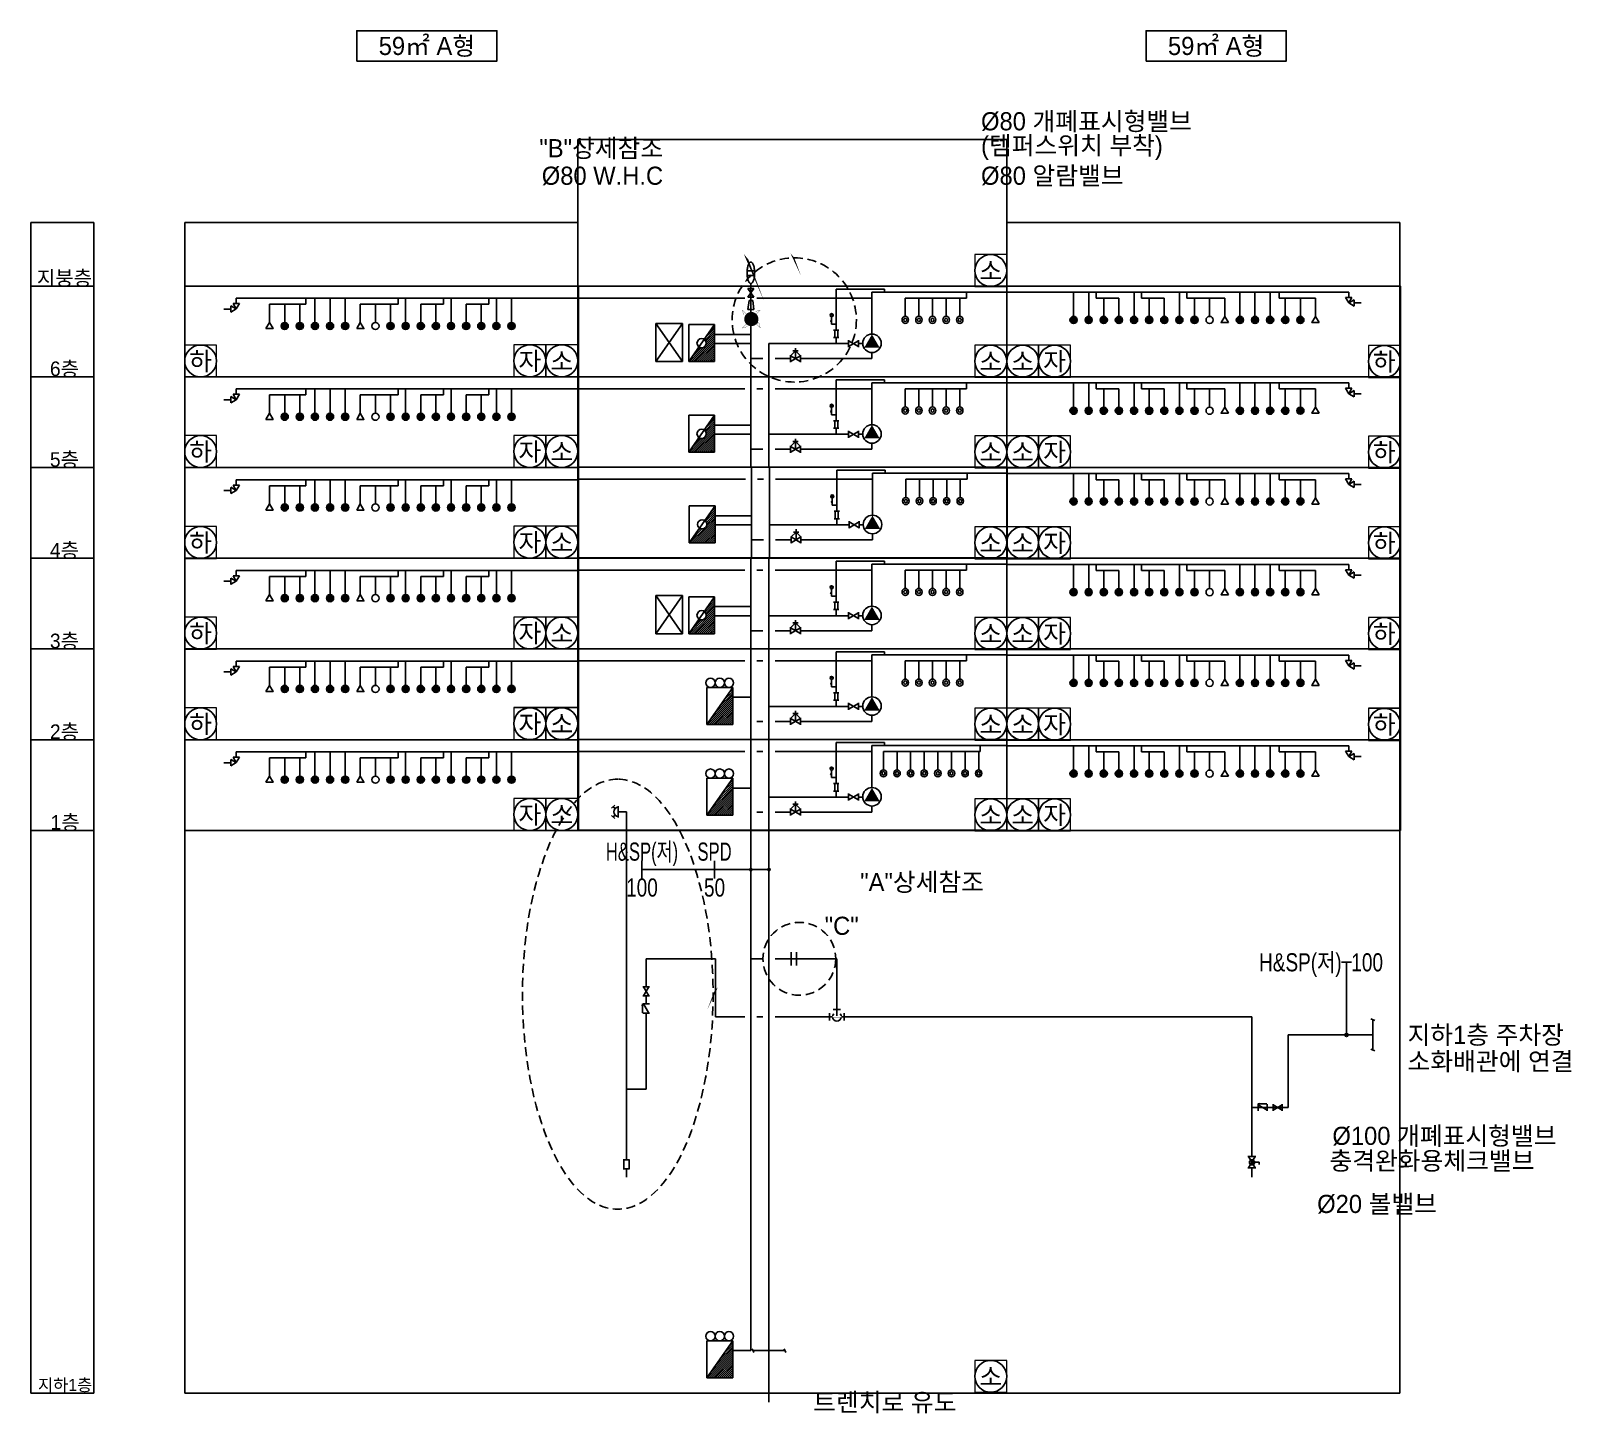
# Model space of a CAD drawing. Header units: millimetres. Extents: x 278 to 532, y -2797 to -2569.
import ezdxf
from ezdxf.enums import TextEntityAlignment as Align

# ---------------------------------------------------------------- set-up
doc = ezdxf.new("R2010")
doc.units = ezdxf.units.MM
doc.linetypes.add('HID', pattern=[2.3, 1.5, -0.8])
for name, color, linetype in [('0.내진_BRACE_4방향', 1, 'Continuous'), ('1', 1, 'Continuous'), ('arch', 8, 'Continuous'), ('BRACE_4방향', 1, 'Continuous'), ('DIM', 1, 'Continuous'), ('PIPE', 4, 'Continuous'), ('PIPE11', 4, 'Continuous'), ('SYM', 6, 'Continuous'), ('TEXT', 3, 'Continuous'), ('관경', 3, 'Continuous'), ('지시선', 1, 'Continuous'), ('헤드', 4, 'Continuous')]:
    doc.layers.add(name, color=color, linetype=linetype)
doc.layers.add('defpoint', color=161, linetype='Continuous', lineweight=15, plot=False)
doc.styles.add('1', font='')
doc.styles.add('돋움', font='', dxfattribs={"width": 0.9})
doc.styles.get('1').set_extended_font_data('Dotum')
doc.styles.get('돋움').set_extended_font_data('Dotum')

msp = doc.modelspace()

# ---------------------------------------------------------------- texts
at = {"layer": 'arch', "color": 3, "style": '돋움'}
for p in [(342.9999995359685, -2571.303224442992), (473.4929742728396, -2571.303224427277)]:
    msp.add_text('59㎡ A형', height=3, dxfattribs=at).set_placement(p, align=Align.MIDDLE_CENTER)
for s, height, p in [('지붕층', 2.417420494050729, (283.0770420413464, -2609.643891929998)), ('6층', 2.417420494050729, (283.0770420400659, -2624.643891932326)), ('5층', 2.417420494050729, (283.0770420400659, -2639.643891934538)), ('4층', 2.417420494050729, (283.0770420400659, -2654.643891934655)), ('3층', 2.417420494050729, (283.0770420400659, -2669.643891936867)), ('2층', 2.417420494050729, (283.0770420400659, -2684.643891939078)), ('1층', 2.417420494050729, (283.1875420322177, -2699.629461943406)), ('지하1층', 2, (283.1875994302099, -2792.641239809804))]:
    msp.add_text(s, height=height, dxfattribs=at).set_placement(p, align=Align.MIDDLE)
at = {"layer": 'TEXT', "linetype": 'Continuous'}
for s, style, p in [('Ø80 개폐표시형밸브', '1', (434.6232370033468, -2583.759589102211)), ('(템퍼스위치 부착)', '1', (434.6232370033468, -2587.759589102211)), ('Ø80 알람밸브', '1', (434.6232370033468, -2592.759589102211)), ('지하1층 주차장', '돋움', (505.1449591416298, -2734.799180410672)), ('소화배관에 연결', '돋움', (505.1449591416298, -2739.158730021271)), ('트렌치로 유도', '돋움', (406.8807342418816, -2795.520616547099))]:
    msp.add_text(s, height=3, dxfattribs=dict(at, style=style)).set_placement(p, align=Align.MIDDLE_LEFT)
for s, height, style, p in [('"B"상세참조', 3, '1', (382.058527482067, -2588.210976060725)), ('Ø80 W.H.C', 3, '1', (382.058527482067, -2592.759589104239)), ('"A"상세참조', 3, '1', (435.1060118777649, -2709.53608882173)), ('"C"', 2.999999882154881, '1', (414.3950349762079, -2716.761781784367)), ('Ø100 개폐표시형밸브', 3, '돋움', (529.7612646747157, -2751.488283665138)), ('충격완화용체크밸브', 3, '돋움', (526.1140462215418, -2755.615979274575)), ('Ø20 볼밸브', 3, '돋움', (510.0007642399417, -2762.743674884012))]:
    msp.add_text(s, height=height, dxfattribs=dict(at, style=style)).set_placement(p, align=Align.MIDDLE_RIGHT)
at = {"layer": '관경', "color": 3, "style": '돋움', "width": 0.7}
for s, p in [('H&SP(저)', (378.5628476579816, -2706.002054734738)), ('SPD', (390.5628476571866, -2706.002054734738))]:
    msp.add_text(s, height=3, dxfattribs=at).set_placement(p, align=Align.CENTER)
at = {"layer": '관경', "color": 3, "style": '돋움', "width": 0.8}
for s, p in [('100', (378.5628476579816, -2708.935388069561)), ('50', (390.5628476571866, -2708.935388069462))]:
    msp.add_text(s, height=3, dxfattribs=at).set_placement(p, align=Align.TOP_CENTER)
msp.add_text('H&SP(저)', height=3, dxfattribs=at).set_placement((494.2447741176135, -2722.799180429604), align=Align.MIDDLE_RIGHT)
msp.add_text('100', height=3, dxfattribs=at).set_placement((495.84477411922, -2722.799180429604), align=Align.MIDDLE_LEFT)

# ---------------------------------------------------------------- blocks, each defined once
blk = doc.blocks.new('SF30T')
at = {"color": 6, "linetype": 'Continuous'}
for p, q in [((-0.75, 1.5), (0.75, 1.5)), ((1.5, -0.75), (1.5, 0.75)), ((-0.75, -1.5), (0.75, -1.5))]:
    blk.add_line(p, q, dxfattribs=at)
at = {"color": 0, "linetype": 'Continuous'}
for p, q in [((0, 0.900000000001455), (0, 1.5)), ((0, 0), (1.5, 0)), ((0, -0.900000000001455), (0, -1.5))]:
    blk.add_line(p, q, dxfattribs=at)
at = {"color": 6, "linetype": 'Continuous'}
blk.add_arc((0, 0), 0.9, 46.23825730732042, 313.7617426926795, dxfattribs=at)
at = {"layer": 'defpoint', "linetype": 'ByBlock'}
for p, q in [((-0.0145560204148623, 0.0003365116720914), (0.014228018905726, 0.0003365116720914)), ((0, -0.0129447742194742), (0, 0.0129447742194742))]:
    blk.add_line(p, q, dxfattribs=at)
blk.add_wipeout([(-0.12339719238589508, 0.8999999999999986), (-0.12339719238589508, -0.9000000000000054), (0.12339719238589486, -0.9000000000000054), (0.12339719238589486, 0.8999999999999986)]).dxf.layer = 'defpoint'
blk = doc.blocks.new('A$CB372')
at = {"layer": 'SYM'}
for p, q in [((0.1102300527320494, 10.25458420104792), (7.11023005273199, 10.25458420104792)), ((0.1102300527320494, 0.2545842010479191), (7.11023005273199, 10.25458420104792)), ((0.1102300527320494, 10.25458420104792), (7.11023005273199, 0.2545842010479191)), ((0.1102300527320494, 10.25458420104792), (0.1102300527320494, 0.2545842010479191)), ((7.11023005273199, 10.25458420104792), (7.11023005273199, 0.2545842010479191)), ((0.1102300527320494, 0.2545842010479191), (7.11023005273199, 0.2545842010479191))]:
    blk.add_line(p, q, dxfattribs=at)
blk = doc.blocks.new('*U35')
at = {"layer": 'SYM', "xscale": 0.6294964039843765, "yscale": 0.6294964039843765, "zscale": 0.6294964039843765}
blk.add_blockref('A$CB372', (-2.272626835750997, -3.307741858992756), dxfattribs=at)
blk = doc.blocks.new('*X18')
at = {"color": 0}
for p, q in [((427.4486532557014, 436.4642647158301), (428.6811499879688, 437.6967614480973)), ((421.8610133026756, 428.2249743333547), (428.6811499879688, 435.0451110186476)), ((422.3913433885654, 428.2249743333547), (428.6811499879688, 434.5147809327578)), ((422.4989057873957, 429.3931969039648), (428.6811499879688, 435.5754411045376)), ((422.9216734744555, 428.2249743333547), (428.6811499879688, 433.9844508468678)), ((423.4520035603455, 428.2249743333547), (428.6811499879688, 433.454120760978)), ((423.7363426544722, 431.1609638569311), (428.6811499879688, 436.1057711904273)), ((424.9737795215488, 432.9287308098975), (428.6811499879688, 436.6361012763174)), ((426.2112163886254, 434.6964977628638), (428.6811499879688, 437.1664313622074)), ((423.9823336462351, 428.2249743333547), (428.6811499879688, 432.9237906750881)), ((424.5126637321253, 428.2249743333547), (428.6811499879688, 432.3934605891981)), ((425.0429938180151, 428.2249743333547), (428.6811499879688, 431.8631305033084)), ((425.573323903905, 428.2249743333547), (428.6811499879688, 431.3328004174183)), ((426.1036539897951, 428.2249743333547), (428.6811499879688, 430.8024703315282)), ((426.6339840756849, 428.2249743333547), (428.6811499879688, 430.2721402456385)), ((427.1643141615746, 428.2249743333547), (428.6811499879688, 429.7418101597486)), ((427.6946442474645, 428.2249743333547), (428.6811499879688, 429.2114800738587)), ((428.2249743333547, 428.2249743333547), (428.6811499879688, 428.6811499879688))]:
    blk.add_line(p, q, dxfattribs=at)
blk = doc.blocks.new('FSK12')
at = {"layer": 'SYM'}
for p, q in [((-3.889620002824813, 5.556599998963065), (-3.889620002824813, 0)), ((-3.889620002824813, 0), (0, 5.556599998963065)), ((-3.889620002824813, 5.556599998963065), (0, 5.556599998963065)), ((0, 5.556599998963065), (0, 0)), ((-3.889620002824813, 0), (0, 0))]:
    blk.add_line(p, q, dxfattribs=at)
for centre in [(-3.33396000228822, 6.251174998818896), (-1.944810001412404, 6.251174998818896), (-0.5556600003037602, 6.251174998818896)]:
    blk.add_circle(centre, 0.694575000490455, dxfattribs=at)
at = {"layer": 'SYM', "xscale": 0.5556600003037602, "yscale": 0.5556600003037602, "zscale": 0.5556600003037602}
blk.add_blockref('*X18', (-238.200967970537, -237.9474891950376), dxfattribs=at)
blk = doc.blocks.new('ABC소화기')
at = {"layer": 'defpoint'}
blk.add_lwpolyline([(-1.137e-13, 5.281016779851596), (-5.280991646347387, 5.281016779851596), (-5.280991646347387, 2.42897905594e-05), (-1.137e-13, 2.42897905594e-05)], close=True, dxfattribs=at)
at = {"layer": 'TEXT', "color": 1, "extrusion": (0, 0, -1)}
blk.add_ellipse((-2.640495893745081, 2.640520534821091), major_axis=(0.0005279578577291, 2.640496245030509), ratio=0.9999998669622909, start_param=4.712189033965032, end_param=10.99537434114462, dxfattribs=at)
at = {"layer": 'TEXT', "linetype": 'Continuous', "style": '1'}
blk.add_text('소', height=2.999999882154881, dxfattribs=at).set_placement((-2.640495893745081, 2.640520534858381), align=Align.MIDDLE)
blk = doc.blocks.new('zw$5186')
at = {"layer": 'SYM'}
for p, q in [((79.38000230444595, 112.4549997837748), (-79.38000230398029, 112.4549997837748)), ((-66.15000155614689, 112.4549997837748), (-66.15000155614689, -112.4549997837748)), ((66.15000155614689, 112.4549997837748), (66.15000155614689, -112.4549997837748)), ((79.38000230444595, -112.4549997837748), (-79.38000230398029, -112.4549997837748))]:
    blk.add_line(p, q, dxfattribs=at)
blk = doc.blocks.new('zw$128A')
at = {"layer": 'SYM'}
for p, q in [((-112.4549997965805, -79.37999989371745), (-112.4549997965805, 79.37999989377568)), ((-112.4549997965805, 66.14999987656482), (112.4549997965805, -66.14999987656482)), ((112.4549997965805, 66.14999987656482), (-112.4549997965805, -66.14999987656482)), ((112.4549997965805, -79.37999989371745), (112.4549997965805, 79.37999989377568))]:
    blk.add_line(p, q, dxfattribs=at)
blk = doc.blocks.new('zw$2D4E')
at = {"layer": 'SYM'}
for p, q in [((-112.4549997970462, -79.37999996356666), (-112.4549997970462, 79.37999996350845)), ((112.4549997970462, 66.14999994641403), (-112.4549997970462, -66.14999994641403)), ((-109.5921898260712, 92.6099999807193), (116.0291662439704, 92.6099999807193)), ((116.0291662439704, 92.6099999807193), (69.90408506337553, 101.9256188067957)), ((112.4549997970462, -79.37999996356666), (112.4549997970462, 79.37999996350845))]:
    blk.add_line(p, q, dxfattribs=at)
blk = doc.blocks.new('DOUBLE')
at = {"color": 0, "linetype": 'ByBlock'}
for radius in [0.3, 0.15]:
    blk.add_circle((0, 0), radius, dxfattribs=at)
blk = doc.blocks.new('zw$57B4')
at = {"layer": 'SYM'}
for p, q in [((-0.7496999986469746, -0.5291999997571111), (-0.7496999986469746, 0.5291999997571111)), ((0.7496999986469746, 0.4409999996423723), (-0.7496999986469746, -0.4409999996423723)), ((-0.7306145988404751, 0.6173999998718501), (0.7735277749598028, 0.6173999998718501)), ((0.7735277749598028, 0.6173999998718501), (0.4660272337496282, 0.679504125379026)), ((0.7496999986469746, -0.5291999997571111), (0.7496999986469746, 0.5291999997571111))]:
    blk.add_line(p, q, dxfattribs=at)
blk = doc.blocks.new('zw$1A81')
at = {"layer": 'SYM'}
for p, q in [((-0.7496999986469746, -0.5291999992914498), (-0.7496999986469746, 0.5291999992914498)), ((-0.7496999986469746, 0.4409999991767111), (0.7496999986469746, -0.4409999991767111)), ((0.7496999986469746, 0.4409999991767111), (-0.7496999986469746, -0.4409999991767111)), ((0.7496999986469746, -0.5291999992914498), (0.7496999986469746, 0.5291999992914498))]:
    blk.add_line(p, q, dxfattribs=at)
blk = doc.blocks.new('zw$F3AF')
at = {"layer": 'SYM'}
for p, q in [((-1.164436720311639, 0), (-1.164436720311639, -0.3852519998326897)), ((0, 0), (-1.164436720311639, 0)), ((0.6604319959878922, 0.9356120005249975), (-0.6604320034384727, 0.9356120005249975)), ((-0.5503600016236307, -0.9356119995936752), (0.5503599941730501, 0.9356120005249975)), ((-0.5503600016236307, 0.9356120005249975), (0.5503599941730501, -0.9356119995936752)), ((0.6604319959878922, -0.9356119995936752), (-0.6604320034384727, -0.9356119995936752))]:
    blk.add_line(p, q, dxfattribs=at)
blk.add_circle((0, 0), 0.4308627960054733, dxfattribs=at)
blk = doc.blocks.new('주방자동소화기')
at = {"layer": 'defpoint'}
blk.add_lwpolyline([(0, 5.280992490061038), (-5.280991646347273, 5.280992490061038), (-5.280991646347273, 0), (0, 0)], close=True, dxfattribs=at)
at = {"layer": 'TEXT', "color": 1, "extrusion": (0, 0, -1)}
blk.add_ellipse((-2.640495893744969, 2.640496245030532), major_axis=(0.0005279578577291, 2.640496245030509), ratio=0.9999998669622909, start_param=4.712189033965032, end_param=10.99537434114462, dxfattribs=at)
at = {"layer": 'TEXT', "linetype": 'Continuous', "style": '1'}
blk.add_text('자', height=2.999999882154881, dxfattribs=at).set_placement((-2.640495893744969, 2.640496245067821), align=Align.MIDDLE)
blk = doc.blocks.new('하향식피난구')
at = {"layer": 'defpoint'}
blk.add_lwpolyline([(5.280991646347273, 5.280992490061038), (0, 5.280992490061038), (0, 0), (5.280991646347273, 0)], close=True, dxfattribs=at)
at = {"layer": 'TEXT', "color": 1, "extrusion": (0, 0, -1)}
blk.add_ellipse((2.640495752602332, 2.640496245030532), major_axis=(0.0005279578577291, 2.640496245030509), ratio=0.9999998669622909, start_param=4.712189033965032, end_param=10.99537434114462, dxfattribs=at)
at = {"layer": 'TEXT', "linetype": 'Continuous', "style": '1'}
blk.add_text('하', height=2.999999882154881, dxfattribs=at).set_placement((2.640495752602332, 2.640496245067821), align=Align.MIDDLE)
blk = doc.blocks.new('A$C2254')
at = {"layer": 'SYM'}
for p, q in [((-42.50000000001818, -30.00000000001819), (-42.50000000001818, 30.00000000001818)), ((-42.50000000001818, 25), (42.50000000001818, -25)), ((42.50000000001818, 25), (-42.50000000001818, -25)), ((42.50000000001818, -30.00000000001819), (42.50000000001818, 30.00000000001818))]:
    blk.add_line(p, q, dxfattribs=at)
blk = doc.blocks.new('A$C6384')
at = {"layer": 'SYM'}
for p, q in [((35.49041913966902, 122.0214483453146), (3.088135909556513, 89.61916511520214)), ((19.28927752461277, 3.912346975668696), (19.28927752461277, 88.45947607536984))]:
    blk.add_line(p, q, dxfattribs=at)
for centre, radius in [((19.28927752461277, 105.8203067302583), 17.62451861376957), ((25.06775193188332, 40.42092525791486), 5.778474407205747)]:
    blk.add_circle(centre, radius, dxfattribs=at)
blk = doc.blocks.new('zw$4DED')
blk.add_lwpolyline([(-70.90987425757339, 14.98465261589444), (5.55883162e-08, 14.98465261589444), (0, 0), (-70.90987431316171, 0)], close=True)
at = {"layer": 'PIPE', "color": 4, "linetype": 'Continuous', "ltscale": 2}
for p, q in [((-43.30198753636795, 12.98465001768954), (-70.90987426499281, 12.98465001768954)), ((-40.30198753636796, 12.98465001768954), (-41.30198753636796, 12.98465001768954)), ((-38.30198753636796, 12.98465001768954), (-22.27819092338905, 12.98465001768954)), ((-22.27819092338905, 7.040782189069433), (-22.27819092338905, 13.98465261589445)), ((-22.27819092338905, 13.98465261589445), (5.89061528e-08, 13.98465261589445))]:
    blk.add_line(p, q, dxfattribs=at)
at = {"layer": 'PIPE'}
for p, q in [((-42.30198753636796, 14.98465261589444), (-42.30198754253797, 0)), ((-39.30198753636796, 14.98465261589444), (-39.30198754253797, 0)), ((-42.30198753636796, 6.965642073904745), (-45.30198749818374, 6.965642073904745)), ((-26.12969799822896, 5.465642073904745), (-39.30198753636796, 5.465642073904745)), ((-23.80612928845221, 5.465642073904745), (-24.50612915004604, 5.465642073904745)), ((-40.30198753636796, 2.984652632934738), (-41.30198753636796, 2.984652632934738)), ((-35.72365049028304, 2.984652632934738), (-38.30198753636796, 2.984652632934738)), ((-22.27793805702821, 2.984652632934738), (-34.10008164367173, 2.984652632934738)), ((-22.27793805702821, 3.984652632934738), (-22.27793805702821, 2.984652632934738))]:
    blk.add_line(p, q, dxfattribs=at)
at = {"layer": 'PIPE11', "color": 3, "linetype": 'Continuous'}
for p, q in [((-28.18907282029977, 14.48465261589445), (-28.18907282029977, 7.69561841446557)), ((-28.18907282029977, 14.48465261589445), (-20.18907282029977, 14.48465261589445)), ((-20.18907282029977, 14.48465261589445), (-20.18907282029977, 13.98465261589445)), ((-28.93907282029977, 8.69561841446557), (-28.18907282029977, 8.69561841446557)), ((-28.18907282029977, 6.465642073904745), (-28.18907282029977, 5.465642073904745))]:
    blk.add_line(p, q, dxfattribs=at)
at = {"layer": 'PIPE11', "color": 6, "linetype": 'Continuous'}
for p, q in [((-27.75496352376649, 7.69561841446557), (-28.62318211689126, 7.69561841446557)), ((-28.44105406629387, 7.69561841446557), (-28.44105406629387, 6.465642073904745)), ((-27.93709157436388, 7.69561841446557), (-27.93709157436388, 6.465642073904745)), ((-27.75496352376649, 6.465642073904745), (-28.62318211689126, 6.465642073904745))]:
    blk.add_line(p, q, dxfattribs=at)
at = {"layer": 'SYM', "color": 1}
for p, q in [((-34.9118660731474, 4.273957465426065), (-35.72365049028304, 3.462172940722665)), ((-35.36646534776082, 4.273957465426065), (-34.45726678933715, 4.273957465426065)), ((-34.9118660731474, 2.984652633327641), (-34.9118660731474, 4.728556799193028)), ((-34.9118660731474, 4.273957465426065), (-34.10008164367173, 3.462172940722665))]:
    blk.add_line(p, q, dxfattribs=at)
at = {"layer": 'SYM'}
for p, q in [((-35.72365049028304, 2.411628262518205), (-35.72365049028304, 3.557677003365823)), ((-34.10008164367173, 3.462172940722665), (-35.72365049028304, 2.507132325525162)), ((-35.72365049028304, 3.462172940722665), (-34.10008164367173, 2.507132325525162)), ((-34.10008164367173, 2.411628262518205), (-34.10008164367173, 3.557677003365823))]:
    blk.add_line(p, q, dxfattribs=at)
blk.add_ellipse((-22.27806449023773, 5.512717411009361), major_axis=(1.528064783161885, 0.0001264331662446), ratio=0.9999999966619503, start_param=-8.27407108464e-05, end_param=6.283102566468737, dxfattribs=at)
blk.add_solid([(-22.27806449023773, 6.993707060610176), (-23.55935016967123, 4.774454885482554), (-20.99677882291144, 4.774454885482554)], dxfattribs=at)
at = {"layer": 'PIPE11', "color": 3, "linetype": 'Continuous', "xscale": -0.0144703098476541, "yscale": 0.0144703098476541, "zscale": 0.0144703098476541}
blk.add_blockref('A$C6384', (-28.65995099779684, 8.639005541495862), dxfattribs=at)
at = {"layer": 'SYM'}
for name, p, xscale, yscale, zscale in [('FSK12', (-45.30198745639062, 2.472845641430466), 1.099999960026468, 1.099999960070124, 1.099999960070124), ('A$C2254', (-25.31791353546838, 5.465642073904745), 0.0191008090687526, 0.0191008090542007, 0.019100809055947)]:
    blk.add_blockref(name, p, dxfattribs=dict(at, xscale=xscale, yscale=yscale, zscale=zscale))
blk = doc.blocks.new('*X21')
at = {"color": 0}
for p, q in [((405.3504382254089, 414.3660496855373), (407.9135475793858, 416.9291590395141)), ((405.3957109392157, 414.9416524852342), (407.9135475793858, 417.4594891254042)), ((406.6331478062923, 416.7094194382007), (407.9135475793858, 417.9898192112941)), ((407.8705846733686, 418.4771863911668), (407.9135475793858, 418.520149297184)), ((401.6442708546223, 408.5385619711912), (407.9135475793858, 414.8078386959546)), ((402.1746009405121, 408.5385619711912), (407.9135475793858, 414.2775086100646)), ((402.7049310264021, 408.5385619711912), (407.9135475793858, 413.7471785241746)), ((403.235261112292, 408.5385619711912), (407.9135475793858, 413.2168484382849)), ((403.7655911981818, 408.5385619711912), (407.9135475793858, 412.6865183523947)), ((405.5054376791556, 412.9300588816144), (407.9135475793858, 415.3381687818445)), ((405.5573894619266, 414.0426708361651), (407.9135475793858, 416.3988289536243)), ((405.6611408893543, 413.6160921777028), (407.9135475793858, 415.8684988677341)), ((401.1139407687323, 408.5385619711912), (405.0220506689623, 412.4466718714211)), ((401.6834003379866, 409.6383516263353), (404.3360173728738, 412.2909686612226)), ((402.920837205063, 411.4061185793016), (403.9094387144117, 412.3947200886503)), ((404.2959212840719, 408.5385619711912), (407.9135475793858, 412.1561882665051)), ((404.8262513699617, 408.5385619711912), (407.9135475793858, 411.6258581806151)), ((405.3565814558515, 408.5385619711912), (407.9135475793858, 411.095528094725)), ((405.8869115417413, 408.5385619711912), (407.9135475793858, 410.5651980088352)), ((406.4172416276315, 408.5385619711912), (407.9135475793858, 410.0348679229454)), ((406.9475717135214, 408.5385619711912), (407.9135475793858, 409.5045378370555)), ((407.4779017994114, 408.5385619711912), (407.9135475793858, 408.9742077511655))]:
    blk.add_line(p, q, dxfattribs=at)
blk = doc.blocks.new('FSK3')
at = {"layer": 'SYM'}
for p, q in [((-3.889620002591982, 5.556599998963065), (-3.889620002591982, 0)), ((-3.889620002591982, 0), (0, 5.556599998963065)), ((-3.889620002591982, 5.556599998963065), (0, 5.556599998963065)), ((0, 5.556599998963065), (0, 0)), ((-3.889620002591982, 0), (0, 0))]:
    blk.add_line(p, q, dxfattribs=at)
blk.add_circle((-1.944810001179575, 2.778299999423325), 0.6945750004868168, dxfattribs=at)
at = {"layer": 'SYM', "xscale": 0.5556600003037602, "yscale": 0.5556600003037602, "zscale": 0.5556600003037602}
blk.add_blockref('*X21', (-226.6612420065794, -227.008537302725), dxfattribs=at)
blk = doc.blocks.new('zw$E6AF')
blk.add_lwpolyline([(-70.90987425757339, 14.98465261589444), (5.55883162e-08, 14.98465261589444), (0, 0), (-70.90987431316171, 0)], close=True)
at = {"layer": 'PIPE', "color": 4, "linetype": 'Continuous', "ltscale": 2}
for p, q in [((-43.30198687617667, 12.98465261589444), (-70.90987425757339, 12.98465261589444)), ((-40.30198687617667, 12.98465261589444), (-41.30198687617665, 12.98465261589444)), ((-22.27819026319776, 12.98465261589444), (-38.30198687617667, 12.98465261589444)), ((-22.27819026319776, 7.04078218905488), (-22.27819026319776, 13.98465261589445)), ((-22.27819026319776, 13.98465261589445), (5.18630259e-08, 13.98465261589445))]:
    blk.add_line(p, q, dxfattribs=at)
at = {"layer": 'PIPE'}
for p, q in [((-42.30198687617667, 14.98465261589444), (-42.30198687617667, 0)), ((-39.30198687617667, 14.98465261589444), (-39.30198687617667, 0)), ((-42.30198687617667, 6.965642073890193), (-48.30198683799244, 6.965642073890193)), ((-42.30198687617667, 5.465642073890193), (-48.30198683799244, 5.465642073890193)), ((-26.12969733803766, 5.465642073890193), (-39.30198687617667, 5.465642073890193)), ((-23.80612862826092, 5.465642073890193), (-24.50612848985475, 5.465642073890193)), ((-40.30198687617667, 2.984652632934738), (-42.30198687617667, 2.984652632934738)), ((-35.72364983009175, 2.984652632934738), (-38.30198687617667, 2.984652632934738)), ((-22.27793739683693, 2.984652632934738), (-34.10008098348044, 2.984652632934738)), ((-22.27793739683693, 3.984652632934738), (-22.27793739683693, 2.984652632934738))]:
    blk.add_line(p, q, dxfattribs=at)
at = {"layer": 'PIPE11', "color": 3, "linetype": 'Continuous'}
for p, q in [((-28.18907216010848, 14.48465261589445), (-28.18907216010848, 7.69561841446557)), ((-20.18907216010848, 14.48465261589445), (-28.18907216010848, 14.48465261589445)), ((-20.18907216010848, 13.98465261589445), (-20.18907216010848, 14.48465261589445)), ((-28.93907216010848, 8.69561841446557), (-28.18907216010848, 8.69561841446557)), ((-28.18907216010848, 6.465642073890193), (-28.18907216010848, 5.465642073890193))]:
    blk.add_line(p, q, dxfattribs=at)
at = {"layer": 'PIPE11', "color": 6, "linetype": 'Continuous'}
for p, q in [((-27.754962863517, 7.69561841446557), (-28.62318145669997, 7.69561841446557)), ((-28.44105340610258, 7.69561841446557), (-28.44105340610258, 6.465642073890193)), ((-27.93709091417259, 7.69561841446557), (-27.93709091417259, 6.465642073890193)), ((-27.754962863517, 6.465642073890193), (-28.62318145669997, 6.465642073890193))]:
    blk.add_line(p, q, dxfattribs=at)
at = {"layer": 'SYM', "color": 1}
for p, q in [((-34.9118654129561, 4.273957465411513), (-35.72364983009175, 3.462172940722665)), ((-35.36646468756953, 4.273957465411513), (-34.45726612914587, 4.273957465411513)), ((-34.9118654129561, 2.984652633327641), (-34.9118654129561, 4.728556799178476)), ((-34.9118654129561, 4.273957465411513), (-34.10008098348044, 3.462172940722665))]:
    blk.add_line(p, q, dxfattribs=at)
at = {"layer": 'SYM'}
for p, q in [((-35.72364983009175, 2.411628262518205), (-35.72364983009175, 3.557677003351273)), ((-34.10008098348044, 3.462172940722665), (-35.72364983009175, 2.507132325525162)), ((-35.72364983009175, 3.462172940722665), (-34.10008098348044, 2.507132325525162)), ((-34.10008098348044, 2.411628262518205), (-34.10008098348044, 3.557677003351273))]:
    blk.add_line(p, q, dxfattribs=at)
blk.add_ellipse((-22.27806383004645, 5.51271741099481), major_axis=(1.528064783161885, 0.0001264331662446), ratio=0.9999999966619503, start_param=-8.27407108464e-05, end_param=6.283102566468737, dxfattribs=at)
blk.add_solid([(-22.27806383004645, 6.993707060610176), (-23.55934950947994, 4.774454885482554), (-20.99677816272015, 4.774454885482554)], dxfattribs=at)
at = {"layer": 'PIPE11', "color": 3, "linetype": 'Continuous', "xscale": -0.0144703098476541, "yscale": 0.0144703098476541, "zscale": 0.0144703098476541}
blk.add_blockref('A$C6384', (-28.65995033760555, 8.639005541495862), dxfattribs=at)
at = {"layer": 'SYM'}
for name, p, xscale, yscale, zscale in [('FSK3', (-48.30198683799244, 2.484652632934739), 1.099999960026468, 1.099999960070124, 1.099999960068378), ('A$C2254', (-25.31791287527708, 5.465642073890193), 0.0191008090687526, 0.0191008090542007, 0.019100809055947)]:
    blk.add_blockref(name, p, dxfattribs=dict(at, xscale=xscale, yscale=yscale, zscale=zscale))
blk = doc.blocks.new('W.H.C')
at = {"layer": 'PIPE', "linetype": 'Continuous'}
for p, q in [((1.137e-13, -0.6217982486704159), (1.137e-13, 1.0759322e-09)), ((1.137e-13, -1.696812482550511), (1.137e-13, -2.118471007793913)), ((-8.0731752e-08, -4.062417242778677), (-8.0731752e-08, -3.244235407677364))]:
    blk.add_line(p, q, dxfattribs=at)
at = {"layer": 'SYM', "color": 6}
for p, q in [((-0.4674751672428103, 1.612132994691023), (0.4674751646817869, 1.612132994691023)), ((-0.4623431791550276, 1.00417241174739), (0.4623431765941178, 1.00417241174739))]:
    blk.add_line(p, q, dxfattribs=at)
at = {"layer": 'SYM'}
for p, q in [((-0.3923945326823741, -1.696812481793926), (0.392394530121237, -0.6217982486705296)), ((-0.3923945326823741, -0.6217982486705296), (0.392394530121237, -1.696812481793926)), ((-0.3923945326823741, -0.6217982486705296), (1.137e-13, -0.6217982486705296)), ((-0.3923945326823741, -1.696812481793926), (1.137e-13, -1.696812481793926)), ((0.392394530121237, -0.6217982486705296), (1.137e-13, -0.6217982486705296)), ((0.392394530121237, -1.696812481793926), (1.137e-13, -1.696812481793926)), ((-0.2299238883423413, -2.118471007794028), (-0.3923945326823741, -3.244235407677364)), ((-0.3923945326823741, -3.244235407677364), (1.137e-13, -3.244235407677364)), ((-0.2299238883423413, -2.118471007794028), (1.137e-13, -2.118471007794028)), ((0.2299238834531252, -2.118471007794028), (1.137e-13, -2.118471007794028)), ((0.392394530121237, -3.244235407677364), (1.137e-13, -3.244235407677364)), ((0.2299238834531252, -2.118471007794028), (0.392394530121237, -3.244235407677364))]:
    blk.add_line(p, q, dxfattribs=at)
at = {"layer": 'SYM', "color": 6}
for centre, radius, start, end in [((1.646118131000547, 1.580232430889849), 2.105839566523576, 160.3879064634476, 171.6041390582103), ((0.6263273020741738, 1.943606175016725), 1.023243697303456, 139.2966633738509, 160.3879064634476), ((1.137e-13, 2.482396105537191), 0.1970594076856072, 90, 139.2966633738509), ((1.137e-13, 2.482396105537191), 0.1970594076856637, 40.70333662614911, 90), ((-0.6263273046350833, 1.943606175016725), 1.023243697303319, 19.61209353655227, 40.70333662614911), ((-1.646118135889878, 1.580232430889849), 2.105839566523995, 8.395860941789637, 19.61209353655227), ((3.27562713692896, 1.339727757149488), 3.753001395886326, 171.6041390582103, 180), ((3.27562713692896, 1.339727757149488), 3.753001395885701, 180, 188.3958609417895), ((1.646118131000547, 1.09922308311809), 2.105839566524001, 188.3958609417895, 199.6120935365522), ((0.6263273020741738, 0.7358493392821402), 1.023243697303338, 199.6120935365522, 220.7033366261491), ((1.137e-13, 0.1970594087616746), 0.1970594076856072, 220.7033366261491, 270), ((1.137e-13, 0.1970594087616746), 0.1970594076856637, 270, 319.2966633738508), ((-0.6263273046350833, 0.7358493392821402), 1.02324369730332, 319.2966633738508, 340.3879064634477), ((-1.646118135889878, 1.09922308311809), 2.105839566523455, 340.3879064634477, 351.6041390582103), ((-3.275627139490096, 1.339727757149488), 3.753001395886511, 0, 8.395860941789637), ((-3.275627139490096, 1.339727757149488), 3.753001395886008, 351.6041390582103, 0)]:
    blk.add_arc(centre, radius, start, end, dxfattribs=at)
blk = doc.blocks.new('A$C00AB62C4')
at = {"layer": 'BRACE_4방향'}
h = blk.add_hatch(color=253, dxfattribs=at)
h.dxf.hatch_style = 1
edge = h.paths.add_edge_path()
edge.add_ellipse((-5.66e-14, 1.135e-13), major_axis=(2.298214284944775, 0), ratio=1, start_angle=180, end_angle=360)
edge.add_ellipse((-5.71e-14, 1.139e-13), major_axis=(2.298214284944775, 0), ratio=1, start_angle=0, end_angle=180)
at = {"layer": 'BRACE_4방향', "const_width": 0.0835714285516109}
for points in [[(-1.340220169383655, -2.522098645148274), (-2.954696192141227, -2.954696192137588), (2.954696192140431, 2.954696192141341), (1.340220167566599, 2.522098645152026)], [(-2.522098645150208, 1.340220168475639), (-2.954696192141227, 2.954696192141341), (2.954696192140431, -2.954696192137588), (2.522098645149184, -1.340220168471886)]]:
    blk.add_lwpolyline(points, dxfattribs=at)
at = {"layer": 'BRACE_4방향', "const_width": 0.0875510203874019}
blk.add_lwpolyline([(-2.298214284944832, 1.137e-13, 1), (2.29821428494472, 1.137e-13, 1)], format="xyb", close=True, dxfattribs=at)
at = {"layer": '0.내진_BRACE_4방향', "style": '돋움', "width": 0.7}
blk.add_text('W1', height=3, dxfattribs=at).set_placement((0.4369098893634167, 0.0807664177839609), align=Align.MIDDLE_CENTER)
blk = doc.blocks.new('zw$D288')
blk.add_lwpolyline([(-70.90987425757339, 14.98465261589444), (5.55883162e-08, 14.98465261589444), (0, 0), (-70.90987431316171, 0)], close=True)
at = {"layer": 'PIPE', "color": 4, "linetype": 'Continuous', "ltscale": 2}
for p, q in [((-43.30198687617667, 12.98465261589444), (-70.90987426496577, 12.98465261589444)), ((-22.27819026319776, 12.98465261589444), (-41.30198687617665, 12.98465261589444)), ((-22.27819026319776, 7.04078218905488), (-22.27819026319776, 13.98465261589445)), ((-22.27819026319776, 13.98465261589445), (5.18630259e-08, 13.98465261589445))]:
    blk.add_line(p, q, dxfattribs=at)
at = {"layer": 'PIPE'}
for p, q in [((-42.30198687617667, 14.98465261589444), (-42.30198687617667, 0)), ((-42.30198687617667, 6.965642073890193), (-48.30198683799244, 6.965642073890193)), ((-42.30198687617667, 5.465642073890193), (-48.30198683799244, 5.465642073890193)), ((-26.12969733803766, 5.465642073890193), (-39.30198687617667, 5.465642073890193)), ((-39.30198687617667, 5.465642073890193), (-39.30198687617667, 0)), ((-23.80612862826092, 5.465642073890193), (-24.50612848985475, 5.465642073890193)), ((-40.30198687617667, 2.984652632934738), (-42.30198687617667, 2.984652632934738)), ((-35.72364983009175, 2.984652632934738), (-38.30198687617667, 2.984652632934738)), ((-22.27793739683693, 2.984652632934738), (-34.10008098348044, 2.984652632934738)), ((-22.27793739683693, 3.984652632934738), (-22.27793739683693, 2.984652632934738))]:
    blk.add_line(p, q, dxfattribs=at)
at = {"layer": 'PIPE11', "color": 3, "linetype": 'Continuous'}
for p, q in [((-28.18907216010848, 14.48465261589445), (-28.18907216010848, 7.69561841446557)), ((-20.18907216010848, 14.48465261589445), (-28.18907216010848, 14.48465261589445)), ((-20.18907216010848, 13.98465261589445), (-20.18907216010848, 14.48465261589445)), ((-28.93907216010848, 8.69561841446557), (-28.18907216010848, 8.69561841446557)), ((-28.18907216010848, 6.465642073890193), (-28.18907216010848, 5.465642073890193))]:
    blk.add_line(p, q, dxfattribs=at)
at = {"layer": 'PIPE11', "color": 6, "linetype": 'Continuous'}
for p, q in [((-27.754962863517, 7.69561841446557), (-28.62318145669997, 7.69561841446557)), ((-28.44105340610258, 7.69561841446557), (-28.44105340610258, 6.465642073890193)), ((-27.93709091417259, 7.69561841446557), (-27.93709091417259, 6.465642073890193)), ((-27.754962863517, 6.465642073890193), (-28.62318145669997, 6.465642073890193))]:
    blk.add_line(p, q, dxfattribs=at)
at = {"layer": 'SYM', "color": 1}
for p, q in [((-34.9118654129561, 4.273957465411513), (-35.72364983009175, 3.462172940722665)), ((-35.36646468756953, 4.273957465411513), (-34.45726612914587, 4.273957465411513)), ((-34.9118654129561, 2.984652633327641), (-34.9118654129561, 4.728556799178476)), ((-34.9118654129561, 4.273957465411513), (-34.10008098348044, 3.462172940722665))]:
    blk.add_line(p, q, dxfattribs=at)
at = {"layer": 'SYM'}
for p, q in [((-35.72364983009175, 2.411628262518205), (-35.72364983009175, 3.557677003351273)), ((-34.10008098348044, 3.462172940722665), (-35.72364983009175, 2.507132325525162)), ((-35.72364983009175, 3.462172940722665), (-34.10008098348044, 2.507132325525162)), ((-34.10008098348044, 2.411628262518205), (-34.10008098348044, 3.557677003351273))]:
    blk.add_line(p, q, dxfattribs=at)
blk.add_ellipse((-22.27806383004645, 5.51271741099481), major_axis=(1.528064783161885, 0.0001264331662446), ratio=0.9999999966619503, start_param=-8.27407108464e-05, end_param=6.283102566468737, dxfattribs=at)
blk.add_solid([(-22.27806383004645, 6.993707060610176), (-23.55934950947994, 4.774454885482554), (-20.99677816272015, 4.774454885482554)], dxfattribs=at)
at = {"layer": 'BRACE_4방향', "xscale": 0.4999999803591471, "yscale": 0.4999999803591471, "zscale": 0.4999999803591471}
blk.add_blockref('A$C00AB62C4', (-42.22071712801699, 9.520329514940382), dxfattribs=at)
at = {"layer": 'PIPE11', "color": 3, "linetype": 'Continuous', "xscale": -0.0144703098476541, "yscale": 0.0144703098476541, "zscale": 0.0144703098476541}
blk.add_blockref('A$C6384', (-28.65995033760555, 8.639005541495862), dxfattribs=at)
at = {"layer": 'SYM'}
for name, p, xscale, yscale, zscale in [('W.H.C', (-42.30198687617667, 15.39503944317402), 1.319999948096925, 1.319999948140579, 1.319999948147855), ('FSK3', (-48.30198683799244, 2.484652632934739), 1.099999960026468, 1.099999960070124, 1.099999960068378), ('A$C2254', (-25.31791287527708, 5.465642073890193), 0.0191008090687526, 0.0191008090542007, 0.019100809055947)]:
    blk.add_blockref(name, p, dxfattribs=dict(at, xscale=xscale, yscale=yscale, zscale=zscale))
blk = doc.blocks.new('zw$FDB4')
at = {"layer": 'Defpoints'}
blk.add_lwpolyline([(-65.09009999997215, 0), (-65.09009999997215, 14.99999998295971), (0, 14.99999998295971), (0, 0)], close=True, dxfattribs=at)
at = {"layer": 'PIPE', "color": 4, "linetype": 'Continuous', "ltscale": 2}
for p, q in [((-8.537597495131193, 12.10351495606301), (-8.537597495131193, 12.98465738877712)), ((-8.537597495131193, 11.20470724906772), (-9.056524366838856, 12.10351495606301)), ((-9.056524366838856, 12.10351495606301), (-8.018670623423532, 12.10351495606301)), ((-8.537597495131193, 11.20470724906772), (-9.056524366838856, 12.10351495606301)), ((-9.056524366838856, 12.10351495606301), (-8.018670623423532, 12.10351495606301)), ((-8.018670623423532, 12.10351495606301), (-8.537597495131193, 11.20470724906772)), ((-8.018670623423532, 12.10351495606301), (-8.537597495131193, 11.20470724906772)), ((-7.638789788179566, 11.72363412051345), (-8.537597495131193, 11.20470724906772)), ((-7.638789788179566, 11.72363412051345), (-8.537597495131193, 11.20470724906772)), ((-8.537597495131193, 11.20470724906772), (-7.638789788179566, 10.68578037760744)), ((-8.537597495131193, 11.20470724906772), (-7.638789788179566, 10.68578037760744)), ((-7.648552654893137, 10.68014378387306), (-7.648552654893137, 11.71799752679362)), ((-7.648552654893137, 10.68014378387306), (-7.648552654893137, 11.71799752679362)), ((-7.648552654893137, 11.19907065533334), (-6.483255884610116, 11.19907065533334)), ((-7.648552654893137, 11.19907065533334), (-6.483255884610116, 11.19907065533334))]:
    blk.add_line(p, q, dxfattribs=at)
at = {"layer": '헤드'}
for p, q in [((-65.09009999554836, 12.98465449581272), (-8.537597495131193, 12.98465738877712)), ((-54.03759748418814, 8.984661562513793), (-54.03759748418814, 12.98465646791737)), ((-51.53759750066092, 8.984661453330771), (-51.53759750066092, 12.98465511202812)), ((-50.28759752126643, 12.98465727950679), (-50.28759752126643, 11.98465727963776)), ((-44.03759749943856, 8.98466145338898), (-44.03759749943856, 12.98465557277086)), ((-42.78759752062614, 12.98465727952134), (-42.78759752062614, 11.98465727965231)), ((-36.53759749757592, 8.98466145338898), (-36.53759749757592, 12.98465591484273)), ((-35.28759751818143, 12.98465727953589), (-35.28759751818143, 11.98465435873368)), ((-26.53759749699384, 8.984661562586552), (-26.53759749699384, 12.98465646799013)), ((-24.03759749635355, 8.984661562586552), (-24.03759749635355, 12.98465655920154)), ((-21.53759749577148, 8.984661562586552), (-21.53759749577148, 12.9846566930064)), ((-20.03767703246558, 12.98465738876257), (-20.03767703246558, 11.98465446787304)), ((-50.28759752126643, 11.98465727963776), (-46.53759750007885, 11.98465727963776)), ((-49.03759750002063, 8.984661453359877), (-49.03759750007885, 11.98465727963776)), ((-46.53759750002063, 8.984661453359877), (-46.53759750007885, 11.98465727963776)), ((-42.78759751940379, 11.98465727965231), (-39.03759749757592, 11.98465727965231)), ((-41.53759749943856, 8.98466145338898), (-41.53759749943856, 11.98465727965231)), ((-39.03759749757592, 8.98466145338898), (-39.03759749757592, 11.98465727965231)), ((-35.28759751818143, 11.98465435873368), (-29.03759749699384, 11.98465435873368)), ((-34.03759749699384, 8.984661453403534), (-34.03759749699384, 11.98465435873368)), ((-31.53759749699384, 8.986891082502552), (-31.53759749699384, 11.98465435873368)), ((-29.03759749699384, 8.984661453432636), (-29.03759749699384, 11.98465435873368)), ((-20.03767703246558, 11.98465446787304), (-14.03759749513119, 11.98465446787304)), ((-19.03759749577148, 8.984661562586552), (-19.03759749577148, 11.98465446787304)), ((-16.53759749513119, 8.988001285615608), (-16.53759749513119, 11.98465446787304)), ((-14.03759749513119, 8.984661562586552), (-14.03759749513119, 11.98465446787304))]:
    blk.add_line(p, q, dxfattribs=at)
at = {"layer": '헤드', "color": 6, "const_width": 0.556875101987373}
for points in [[(-54.31603503559017, 8.390101180557394, -1), (-53.75915993400849, 8.390101180557394, -1)], [(-51.81603505206294, 8.390101071359823, -1), (-51.25915995048126, 8.390101071359823, -1)], [(-49.31603505142265, 8.390101071403476, -1), (-48.75915994989918, 8.390101071403476, -1)], [(-46.81603505142265, 8.390101071403476, -1), (-46.25915994989918, 8.390101071403476, -1)], [(-44.31603505084058, 8.390101071432582, -1), (-43.7591599492589, 8.390101071432582, -1)], [(-41.81603505084058, 8.390101071432582, -1), (-41.2591599492589, 8.390101071432582, -1)], [(-39.31603504897794, 8.390101071447134, -1), (-38.75915994745446, 8.390101071447134, -1)], [(-36.81603504897794, 8.390101071447134, -1), (-36.25915994745446, 8.390101071447134, -1)], [(-34.31603504839586, 8.390101071447134, -1), (-33.75915994681418, 8.390101071447134, -1)], [(-26.81603504839586, 8.390101180615602, -1), (-26.25915994681418, 8.390101180615602, -1)], [(-24.31603504775558, 8.390101180615602, -1), (-23.7591599461739, 8.390101180615602, -1)], [(-21.8160350471735, 8.390101180615602, -1), (-21.25915994559182, 8.390101180615602, -1)], [(-19.3160350471735, 8.390101180615602, -1), (-18.75915994559182, 8.390101180615602, -1)], [(-16.81603504653321, 8.39344090364466, -1), (-16.25915994495153, 8.39344090364466, -1)]]:
    blk.add_lwpolyline(points, format="xyb", close=True, dxfattribs=at)
at = {"layer": '헤드', "color": 6}
for points in [[(-28.44359222502681, 7.955814033237402), (-29.03759755997453, 8.984661453418084), (-29.63160289498046, 7.955814033237402)], [(-13.44359216012526, 7.95581414240587), (-14.03759749513119, 8.984661562586552), (-14.63160283013712, 7.95581414240587)]]:
    blk.add_lwpolyline(points, close=True, dxfattribs=at)
for centre in [(-54.03759748418814, 8.390656227536965), (-51.53759750066092, 8.390656118353945), (-49.03759750002063, 8.390656118383049), (-46.53759750002063, 8.390656118383049), (-44.03759749943856, 8.390656118412153), (-41.53759749943856, 8.390656118412153), (-39.03759749757592, 8.390656118426705), (-36.53759749757592, 8.390656118426705), (-34.03759749699384, 8.390656118426705), (-31.53759755997453, 8.3906561183976), (-26.53759749699384, 8.390656227609721), (-24.03759749635355, 8.390656227609721), (-21.53759749577148, 8.390656227595173), (-19.03759749577148, 8.390656227595173), (-16.53759749513119, 8.393995950638782)]:
    blk.add_circle(centre, 0.5940053349809569, dxfattribs=at)
blk = doc.blocks.new('zw$89CA')
at = {"layer": 'Defpoints'}
blk.add_lwpolyline([(-65.09009999997215, 0), (-65.09009999997215, 14.99999998295971), (0, 14.99999998295971), (0, 0)], close=True, dxfattribs=at)
at = {"layer": 'PIPE', "color": 4, "linetype": 'Continuous', "ltscale": 2}
for p, q in [((-8.537597546295727, 12.20470531839237), (-9.056524418003391, 13.10351302538765)), ((-9.056524418003391, 13.10351302538765), (-8.018670674588066, 13.10351302538765)), ((-8.537597546295727, 12.20470531839237), (-9.056524418003391, 13.10351302538765)), ((-9.056524418003391, 13.10351302538765), (-8.018670674588066, 13.10351302538765)), ((-8.537597546295727, 13.10351302538765), (-8.537597546295727, 13.98465545810177)), ((-8.018670674588066, 13.10351302538765), (-8.537597546295727, 12.20470531839237)), ((-8.018670674588066, 13.10351302538765), (-8.537597546295727, 12.20470531839237)), ((-7.638789839344098, 12.7236321898381), (-8.537597546295727, 12.20470531839237)), ((-7.638789839344098, 12.7236321898381), (-8.537597546295727, 12.20470531839237)), ((-8.537597546295727, 12.20470531839237), (-7.638789839344098, 11.68577844693209)), ((-8.537597546295727, 12.20470531839237), (-7.638789839344098, 11.68577844693209)), ((-7.648552706057671, 11.68014185319771), (-7.648552706057671, 12.71799559611827)), ((-7.648552706057671, 11.68014185319771), (-7.648552706057671, 12.71799559611827)), ((-7.648552706057671, 12.19906872465799), (-6.48325593577465, 12.19906872465799)), ((-7.648552706057671, 12.19906872465799), (-6.48325593577465, 12.19906872465799))]:
    blk.add_line(p, q, dxfattribs=at)
at = {"layer": '헤드'}
for p, q in [((-65.09010004671289, 13.98465256513736), (-8.537597546295727, 13.98465545810177)), ((-54.03759753535268, 9.984659631838438), (-54.03759753535268, 13.98465453724202)), ((-51.53759755182545, 9.98465952265542), (-51.53759755182545, 13.98465318135277)), ((-50.28759757243097, 13.98465534883144), (-50.28759757243097, 12.9846553489624)), ((-50.28759757243097, 12.9846553489624), (-46.53759755124338, 12.9846553489624)), ((-49.03759755118517, 9.984659522684522), (-49.03759755124338, 12.9846553489624)), ((-46.53759755118517, 9.984659522684522), (-46.53759755124338, 12.9846553489624)), ((-44.03759755060309, 9.984659522713624), (-44.03759755060309, 13.98465364209551)), ((-42.78759757179068, 13.98465534884599), (-42.78759757179068, 12.98465534897696)), ((-42.78759757056831, 12.98465534897696), (-39.03759754874045, 12.98465534897696)), ((-41.53759755060309, 9.984659522713624), (-41.53759755060309, 12.98465534897696)), ((-39.03759754874045, 9.984659522713624), (-39.03759754874045, 12.98465534897696)), ((-36.53759754874045, 9.984659522713624), (-36.53759754874045, 13.98465398416738)), ((-35.28759756934596, 13.98465534886054), (-35.28759756934596, 12.98465242805832)), ((-35.28759756934596, 12.98465242805832), (-29.03759754815837, 12.98465242805832)), ((-34.03759754815837, 9.98465952272818), (-34.03759754815837, 12.98465242805832)), ((-31.53759754815837, 9.9868891518272), (-31.53759754815837, 12.98465242805832)), ((-29.03759754815837, 9.984659522757283), (-29.03759754815837, 12.98465242805832)), ((-26.53759754815837, 9.9846596319112), (-26.53759754815837, 13.98465453731478)), ((-24.03759754751809, 9.9846596319112), (-24.03759754751809, 13.98465462852618)), ((-21.53759754693601, 9.9846596319112), (-21.53759754693601, 13.98465476233105)), ((-20.03767708363012, 13.98465545808722), (-20.03767708363012, 12.98465253719769)), ((-20.03767708363012, 12.98465253719769), (-14.03759754629573, 12.98465253719769)), ((-19.03759754693601, 9.9846596319112), (-19.03759754693601, 12.98465253719769)), ((-16.53759754629573, 9.987999354940255), (-16.53759754629573, 12.98465253719769)), ((-14.03759754629573, 9.9846596319112), (-14.03759754629573, 12.98465253719769))]:
    blk.add_line(p, q, dxfattribs=at)
at = {"layer": '헤드', "color": 6, "const_width": 0.556875101987373}
for points in [[(-54.31603508675472, 9.39009924988204, -1), (-53.75915998517303, 9.39009924988204, -1)], [(-51.81603510322747, 9.390099140684466, -1), (-51.25916000164578, 9.390099140684466, -1)], [(-49.31603510258718, 9.390099140728124, -1), (-48.75916000106371, 9.390099140728124, -1)], [(-46.81603510258718, 9.390099140728124, -1), (-46.25916000106371, 9.390099140728124, -1)], [(-44.31603510200512, 9.390099140757227, -1), (-43.75916000042344, 9.390099140757227, -1)], [(-41.81603510200512, 9.390099140757227, -1), (-41.25916000042344, 9.390099140757227, -1)], [(-39.31603510014247, 9.39009914077178, -1), (-38.759159998619, 9.39009914077178, -1)], [(-36.81603510014247, 9.39009914077178, -1), (-36.259159998619, 9.39009914077178, -1)], [(-34.3160350995604, 9.39009914077178, -1), (-33.75915999797872, 9.39009914077178, -1)], [(-26.8160350995604, 9.390099249940247, -1), (-26.25915999797872, 9.390099249940247, -1)], [(-24.31603509892011, 9.390099249940247, -1), (-23.75915999733843, 9.390099249940247, -1)], [(-21.81603509833804, 9.390099249940247, -1), (-21.25915999675635, 9.390099249940247, -1)], [(-19.31603509833803, 9.390099249940247, -1), (-18.75915999675635, 9.390099249940247, -1)], [(-16.81603509769775, 9.393438972969307, -1), (-16.25915999611606, 9.393438972969307, -1)]]:
    blk.add_lwpolyline(points, format="xyb", close=True, dxfattribs=at)
at = {"layer": '헤드', "color": 6}
for points in [[(-28.44359227619134, 8.955812102562048), (-29.03759761113906, 9.984659522742733), (-29.631602946145, 8.955812102562048)], [(-13.4435922112898, 8.955812211730517), (-14.03759754629573, 9.9846596319112), (-14.63160288130166, 8.955812211730517)]]:
    blk.add_lwpolyline(points, close=True, dxfattribs=at)
for centre in [(-54.03759753535268, 9.390654296861612), (-51.53759755182545, 9.390654187678592), (-49.03759755118517, 9.390654187707694), (-46.53759755118517, 9.390654187707694), (-44.03759755060309, 9.390654187736802), (-41.53759755060309, 9.390654187736802), (-39.03759754874045, 9.390654187751352), (-36.53759754874045, 9.390654187751352), (-34.03759754815837, 9.390654187751352), (-31.53759761113906, 9.390654187722248), (-26.53759754815837, 9.390654296934374), (-24.03759754751809, 9.390654296934374), (-21.53759754693601, 9.390654296919818), (-19.03759754693601, 9.390654296919818), (-16.53759754629573, 9.393994019963428)]:
    blk.add_circle(centre, 0.5940053349809569, dxfattribs=at)

# ---------------------------------------------------------------- linework, layer by layer
at = {"layer": '1', "linetype": 'HID'}
msp.add_circle((404.5818433090563, -2722.220078312775), 6.019920627274757, dxfattribs=at)
at = {"layer": '1', "color": 1, "linetype": 'HID', "extrusion": (0, 0, -1)}
msp.add_ellipse((374.5601633849749, -2728.075426201016), major_axis=(1.0423e-12, 35.54211964484422), ratio=0.4435292992747005, dxfattribs=at)
at = {"layer": 'arch'}
for p, q in [((367.9549662497048, -2586.75182268471), (438.8648662497048, -2586.75182268471)), ((367.9549662497048, -2586.75182268471), (395.8648411158393, -2586.75182268471)), ((367.9549662497048, -2586.751822687038), (367.9549662497048, -2700.99604812648)), ((438.8648662497048, -2586.751822817227), (438.8648662497048, -2700.996048111511)), ((277.5165686005494, -2600.495971726254), (287.95493735536, -2600.495971726254)), ((277.5165686005494, -2600.495971726254), (287.95493735536, -2600.495971726254)), ((277.5165686003165, -2794.007825917797), (277.5165686003165, -2600.495971726254)), ((287.9549373530317, -2600.495971726254), (287.9549373551348, -2794.007825917797)), ((302.9549376423238, -2600.495971726254), (367.9549662497048, -2600.495971726254)), ((302.9549376423238, -2600.495971726254), (302.9549919782931, -2794.007825917797)), ((438.8648422422374, -2600.495971726254), (503.8648708496183, -2600.495971726254)), ((503.8648708496183, -2600.495971726254), (503.8648708496183, -2794.007825917797)), ((277.5165685995016, -2610.996048046742), (287.9549373543123, -2610.996048046742)), ((302.9549373726802, -2610.996048100875), (367.9549662792485, -2610.996048126479)), ((438.8648419725937, -2610.996048100875), (503.8648708791621, -2610.996048126479)), ((277.5165685995016, -2625.99604804907), (287.9549373543123, -2625.99604804907)), ((277.5165685995016, -2625.99604804907), (287.9549373543123, -2625.99604804907)), ((302.9549373667714, -2625.996048100875), (367.9549662733399, -2625.996048126479)), ((438.864841966685, -2625.996048100875), (503.8648708732534, -2625.996048126479)), ((277.5165685995016, -2640.99604804907), (287.9549373543123, -2640.99604804907)), ((302.9549373608626, -2640.996048100875), (367.954966267431, -2640.99604812648)), ((438.8648419607762, -2640.996048100875), (503.8648708673447, -2640.99604812648)), ((277.5165685995016, -2655.996048051282), (287.9549373543123, -2655.996048051282)), ((302.9549373549539, -2655.996048100875), (367.9549662615223, -2655.996048126481)), ((438.8648419548674, -2655.996048100875), (503.8648708614358, -2655.996048126481)), ((277.5165685995016, -2670.99604805361), (287.9549373543123, -2670.99604805361)), ((302.9549373490452, -2670.996048100875), (367.9549662556135, -2670.996048126479)), ((438.8648419489588, -2670.996048100875), (503.8648708555272, -2670.996048126479)), ((277.5165685995016, -2685.996048055822), (287.9549373543123, -2685.996048055822)), ((302.9549373431363, -2685.996048100875), (367.9549662497048, -2685.996048126479)), ((438.8648419430499, -2685.996048100875), (503.8648708496183, -2685.996048126479)), ((277.5165685995016, -2700.996048058151), (287.9549373543123, -2700.996048058151)), ((302.9549373431363, -2700.996048100875), (503.8648708496183, -2700.996048179657)), ((277.5165686003165, -2794.007825917797), (287.9549373551348, -2794.007825917797)), ((302.9549919782931, -2794.007825917797), (503.8648708496183, -2794.007825917797))]:
    msp.add_line(p, q, dxfattribs=at)
at = {"layer": 'arch', "color": 1}
for points in [[(331.4070408532862, -2573.803224442992), (354.5929582185345, -2573.803224442992), (354.5929582185345, -2568.803224442993), (331.4070408532862, -2568.803224442993)], [(461.9000155901573, -2573.803224427277), (485.0859329554054, -2573.803224427277), (485.0859329554054, -2568.803224427276), (461.9000155901573, -2568.803224427276)]]:
    msp.add_lwpolyline(points, close=True, dxfattribs=at)
at = {"layer": 'DIM'}
for p, q in [((499.7150668202216, -2732.445944879874), (499.0750668186359, -2732.152415943216)), ((499.7150668202216, -2737.445944880019), (499.0750668186359, -2737.152415943463)), ((397.0576957441165, -2787.316143085289), (396.7641668073131, -2786.676143084693)), ((402.3615285112986, -2787.316143085289), (402.0679995744951, -2786.676143084693))]:
    msp.add_line(p, q, dxfattribs=at)
for points in [[(499.3950668122983, -2732.299180410671), (499.3950668122983, -2737.299180410671)], [(396.9109312747836, -2786.996143077847), (402.2147640396371, -2786.996143077847)]]:
    msp.add_lwpolyline(points, dxfattribs=at)
at = {"layer": 'DIM', "color": 1, "linetype": 'HID'}
msp.add_circle((403.7432035048088, -2616.602419439406), 10.26905326006352, dxfattribs=at)
at = {"layer": 'PIPE', "color": 4, "linetype": 'Continuous'}
for p, q in [((374.6463785011167, -2697.923353802864), (375.979711866212, -2697.923353802864)), ((379.2523346728142, -2722.238214779413), (390.7381141361859, -2722.238214779413)), ((379.2523346728142, -2726.85538727908), (379.2523346728142, -2722.238214779413)), ((390.7381141361859, -2731.799180448536), (390.7381141361859, -2722.238214779413)), ((379.2523346728142, -2729.688120609659), (379.2523346728142, -2728.354787276374)), ((379.2523346728142, -2743.799180448536), (379.2523346728142, -2731.187520606953)), ((379.2523346728142, -2743.799180448536), (375.9797118802983, -2743.799180448536))]:
    msp.add_line(p, q, dxfattribs=at)
at = {"layer": 'PIPE', "color": 4}
for p, q in [((375.9797118837326, -2755.466447117449), (375.979711866212, -2697.923353802864)), ((375.9797118829176, -2756.96584711464), (375.9797118829176, -2758.299180447924))]:
    msp.add_line(p, q, dxfattribs=at)
at = {"layer": 'PIPE'}
for p, q in [((396.5628476572104, -2700.950007383524), (396.5628476572104, -2786.996143077847)), ((399.5628476572104, -2700.950007383524), (399.5628476572104, -2795.520616547099)), ((396.5628476572104, -2722.238214779404), (398.5628476572104, -2722.238214779404)), ((400.5628476572104, -2722.238214779404), (410.7959683659959, -2722.238214779404)), ((410.7959683659959, -2722.238214779404), (410.7959683659959, -2731.799180448536)), ((395.5628476572104, -2731.799180448536), (390.7381141361859, -2731.799180448536)), ((398.5628476572104, -2731.799180448536), (397.5628476572104, -2731.799180448536)), ((479.4163298554616, -2731.799180448536), (400.5628476572104, -2731.799180448536)), ((479.4163298554616, -2731.799180448536), (479.4163298554616, -2754.927956447922)), ((485.4163298554616, -2734.799180448536), (485.4163298554616, -2746.799180448042)), ((485.4163298554616, -2734.799180448536), (499.3950668122983, -2734.799180410672)), ((485.4163298554616, -2746.799180448042), (479.4163298554616, -2746.799180448042)), ((479.4163298554616, -2756.799180448041), (479.4163298554616, -2758.299180448041)), ((396.5628476572104, -2786.996143077847), (393.5628477015646, -2786.996143077847))]:
    msp.add_line(p, q, dxfattribs=at)
at = {"layer": 'SYM'}
for p, q in [((373.5344729660158, -2697.336830100772), (374.0598547822759, -2696.811448298293)), ((374.6463785011167, -2696.993655245111), (374.6463785011167, -2698.853052361359)), ((373.5344729660158, -2698.509877504955), (374.0598547822759, -2699.035259307435)), ((374.1075291782928, -2697.384504495713), (373.7971638741749, -2697.074139199409)), ((374.1075291782928, -2698.462203109812), (373.7971638741749, -2698.772568406174)), ((403.2226899832653, -2721.135397210348), (403.2226899832653, -2723.341032348459)), ((404.093561232796, -2721.135397210348), (404.093561232796, -2723.341032348459))]:
    msp.add_line(p, q, dxfattribs=at)
msp.add_arc((374.6463785011167, -2697.923353802864), 0.7620480185148752, 90, 270, dxfattribs=at)
at = {"layer": '관경', "color": 1}
for p, q in [((378.5628476579816, -2706.002054734738), (378.5628476579816, -2708.935388069561)), ((390.5628476571866, -2706.002054734738), (390.5628476571866, -2708.935388069462)), ((399.5628476572131, -2707.468721402134), (378.5628476579816, -2707.468721402217)), ((495.8447741192198, -2722.799180429604), (494.2447741176133, -2722.799180429604)), ((495.8447741192198, -2722.799180429604), (494.2447741176133, -2722.799180429604)), ((495.0447741184166, -2722.799180429604), (495.0447741184166, -2734.799180422458))]:
    msp.add_line(p, q, dxfattribs=at)
at = {"layer": '관경', "color": 1, "const_width": 0.3093749878472221}
for points in [[(396.5628476572259, -2707.310908927541, -1), (396.5628476572259, -2707.626533915143, -1)], [(399.5628476572104, -2707.310908917931, -1), (399.5628476572104, -2707.626533905534, -1)]]:
    msp.add_lwpolyline(points, format="xyb", close=True, dxfattribs=at)
at = {"layer": '지시선'}
for points in [[(403.9799883886018, -2621.716934974835, 0, 1, 0), (405.4799883886018, -2619.118858763481, 0, 0, 0), (425.3783403915115, -2584.653902107544, 0, 0, 0), (434.6302974041392, -2584.653902107544, 0, 0, 0)], [(403.7432035048088, -2606.333366179342, 0, 1, 0), (402.2432035048088, -2603.735289967989, 0, 0, 0), (394.9388848936753, -2588.210976060725, 0, 0, 0), (382.058527482067, -2588.210976060725, 0, 0, 0)], [(396.1839747106017, -2606.653079596224, 0, 1, 0), (394.6839747106017, -2604.05500338487, 0, 0, 0), (389.8212124372797, -2592.759589104239, 0, 0, 0), (382.058527482067, -2592.759589104239, 0, 0, 0)], [(417.2546306691011, -2618.405528975587, 0, 1, 0), (418.7546306691011, -2615.807452764234, 0, 0, 0), (432.0613209574476, -2592.759589104239, 0, 0, 0), (434.6302974041392, -2592.759589104239, 0, 0, 0)], [(390.4918921643855, -2727.658478940348, 0, 1, 0), (391.9918921643855, -2725.060402728995, 0, 0, 0), (399.296210775519, -2709.53608882173, 0, 0, 0), (412.1765681871271, -2709.53608882173, 0, 0, 0)], [(499.3950668122983, -2734.799180410672, 0, 1, 0), (502.3950668122983, -2734.799180410672, 0, 0, 0), (505.1449591416298, -2734.799180410672, 0, 0, 0)], [(481.1663298554616, -2747.544105155306, 0, 1, 0), (482.6663298554616, -2750.142181366668, 0, 0, 0), (485.8266285510749, -2755.615979274575, 0, 0, 0), (487.942419599522, -2755.615979274575, 0, 0, 0)], [(483.6663298554618, -2747.460144122437, 0, 1, 0), (485.1663298554616, -2750.058220333798, 0, 0, 0), (485.9919773047571, -2751.488283665138, 0, 0, 0), (487.942419599522, -2751.488283665138, 0, 0, 0)], [(479.4163298554616, -2756.799180448041, 0, 1, 0), (480.9163298554616, -2759.397256659402, 0, 0, 0), (482.8483853182538, -2762.743674884012, 0, 0, 0), (487.942419599522, -2762.743674884012, 0, 0, 0)], [(399.5628476572104, -2786.996143077847, 0, 1, 0), (399.5628476572104, -2789.996143077846, 0, 0, 0), (399.5628476572104, -2795.520616547099, 0, 0, 0), (406.8807342418816, -2795.520616547099, 0, 0, 0)]]:
    msp.add_lwpolyline(points, format="xyseb", dxfattribs=at)
at = {"layer": '헤드'}
for p, q in [((422.1007366570162, -2615.996044624445), (422.1007366570162, -2612.996051719129)), ((422.1007366570162, -2612.996051719129), (432.2257366778546, -2612.996051719129)), ((424.3507366575983, -2612.996051719129), (432.2257366778546, -2612.996051719129)), ((424.3507366575983, -2615.996044624445), (424.3507366575983, -2612.996051719129)), ((426.6007366581804, -2615.996044624474), (426.6007366581804, -2612.996051719129)), ((428.8507366587626, -2615.996044624474), (428.8507366587626, -2612.996051719129)), ((431.1007366593447, -2615.996044624474), (431.1007366593447, -2612.996051719129)), ((432.2257366778546, -2611.99604879824), (432.2257366778546, -2612.996051719129)), ((422.1007366014281, -2630.980697240339), (422.1007366014281, -2627.980704335024)), ((422.1007366014281, -2627.980704335024), (432.2257366222664, -2627.980704335024)), ((424.3507366020101, -2627.980704335024), (432.2257366222664, -2627.980704335024)), ((424.3507366020101, -2630.980697240339), (424.3507366020101, -2627.980704335024)), ((426.6007366025921, -2630.980697240369), (426.6007366025921, -2627.980704335024)), ((428.8507366031743, -2630.980697240369), (428.8507366031743, -2627.980704335024)), ((431.1007366037563, -2630.980697240369), (431.1007366037563, -2627.980704335024)), ((432.2257366222664, -2626.980701414134), (432.2257366222664, -2627.980704335024)), ((422.1908358166713, -2645.950002692723), (422.1908358166713, -2642.950009787409)), ((422.1908358166713, -2642.950009787409), (432.3158358375096, -2642.950009787409)), ((424.4408358172533, -2642.950009787409), (432.3158358375096, -2642.950009787409)), ((424.4408358172533, -2645.950002692723), (424.4408358172533, -2642.950009787409)), ((426.6908358178353, -2645.950002692754), (426.6908358178353, -2642.950009787409)), ((428.9408358184174, -2645.950002692754), (428.9408358184174, -2642.950009787409)), ((431.1908358189996, -2645.950002692754), (431.1908358189996, -2642.950009787409)), ((432.3158358375096, -2641.950006866518), (432.3158358375096, -2642.950009787409)), ((422.100736542777, -2660.980697244742), (422.100736542777, -2657.980704339426)), ((422.100736542777, -2657.980704339426), (432.2257365636153, -2657.980704339426)), ((424.3507365433591, -2660.980697244742), (424.3507365433591, -2657.980704339426)), ((426.6007365439413, -2660.980697244771), (426.6007365439413, -2657.980704339426)), ((428.8507365445234, -2660.980697244771), (428.8507365445234, -2657.980704339426)), ((431.1007365451053, -2660.980697244771), (431.1007365451053, -2657.980704339426)), ((432.2257365636153, -2656.980701418536), (432.2257365636153, -2657.980704339426)), ((422.1007397478327, -2675.965349860636), (422.1007397478327, -2672.96535695532)), ((422.1007397478327, -2672.96535695532), (432.225739768671, -2672.96535695532)), ((424.3507397484147, -2675.965349860636), (424.3507397484147, -2672.96535695532)), ((426.6007397489969, -2675.965349860665), (426.6007397489969, -2672.96535695532)), ((428.850739749579, -2675.965349860665), (428.850739749579, -2672.96535695532)), ((431.100739750161, -2675.965349860665), (431.100739750161, -2672.96535695532)), ((432.225739768671, -2671.965354034431), (432.225739768671, -2672.96535695532)), ((418.4821557977111, -2690.965350593835), (418.4821557977111, -2687.965357688519)), ((418.4821557977111, -2687.965357688519), (434.4757397692531, -2687.965357688519)), ((420.7321557982933, -2690.965350593835), (420.7321557982933, -2687.965357688519)), ((422.9821557988753, -2690.965350593835), (422.9821557988753, -2687.965357688519)), ((425.2321557994575, -2690.965350593863), (425.2321557994575, -2687.965357688519)), ((427.4821558000395, -2690.965350593835), (427.4821558000395, -2687.965357688519)), ((429.7321558006216, -2690.965350593835), (429.7321558006216, -2687.965357688519)), ((431.9821558012035, -2690.965350593863), (431.9821558012035, -2687.965357688519)), ((434.2321558017856, -2690.965350593863), (434.2321558017856, -2687.965357688519)), ((434.4757397692531, -2686.965354767629), (434.4757397692531, -2687.965357688519))]:
    msp.add_line(p, q, dxfattribs=at)
at = {"layer": '헤드', "color": 6}
for centre in [(422.1007366570162, -2616.590049959422), (424.3507366575983, -2616.590049959422), (426.6007366581804, -2616.590049959466), (428.8507366587626, -2616.590049959466), (431.1007366593447, -2616.590049959466), (422.1007366014281, -2631.574702575316), (424.3507366020101, -2631.574702575316), (426.6007366025921, -2631.574702575361), (428.8507366031743, -2631.574702575361), (431.1007366037563, -2631.574702575361), (422.1908358166713, -2646.544008027702), (424.4408358172533, -2646.544008027702), (426.6908358178353, -2646.544008027744), (428.9408358184174, -2646.544008027744), (431.1908358189996, -2646.544008027744), (422.100736542777, -2661.574702579719), (424.3507365433591, -2661.574702579719), (426.6007365439413, -2661.574702579762), (428.8507365445234, -2661.574702579762), (431.1007365451053, -2661.574702579762), (422.1007397478327, -2676.559355195613), (424.3507397484147, -2676.559355195613), (426.6007397489969, -2676.559355195657), (428.850739749579, -2676.559355195657), (431.100739750161, -2676.559355195657), (418.4821557977111, -2691.559355928812), (420.7321557982933, -2691.559355928812), (422.9821557988753, -2691.559355928812), (425.2321557994575, -2691.559355928855), (427.4821558000395, -2691.559355928812), (429.7321558006216, -2691.559355928812), (431.9821558012035, -2691.559355928855), (434.2321558017856, -2691.559355928855)]:
    msp.add_ellipse(centre, major_axis=(0, 0.5940053349809569), ratio=0.9, dxfattribs=at)
for centre, start_param, end_param in [((422.1007366575983, -2616.590605006416), 4.712388980384688, 7.853981633974482), ((422.1007366575983, -2616.590605006416), 1.570796326794896, 4.712388980384688), ((424.3507366581804, -2616.590605006416), 4.712388980384688, 7.853981633974482), ((424.3507366581804, -2616.590605006416), 1.570796326794896, 4.712388980384688), ((426.6007366587043, -2616.590605006445), 4.712388980384688, 7.853981633974482), ((426.6007366587043, -2616.590605006445), 1.570796326794896, 4.712388980384688), ((428.8507366592865, -2616.590605006445), 4.712388980384688, 7.853981633974482), ((428.8507366592865, -2616.590605006445), 1.570796326794896, 4.712388980384688), ((431.1007366598684, -2616.590605006445), 4.712388980384688, 7.853981633974482), ((431.1007366598684, -2616.590605006445), 1.570796326794896, 4.712388980384688), ((422.1007366020101, -2631.575257622311), 4.712388980384688, 7.853981633974482), ((422.1007366020101, -2631.575257622311), 1.570796326794896, 4.712388980384688), ((424.3507366025921, -2631.575257622311), 4.712388980384688, 7.853981633974482), ((424.3507366025921, -2631.575257622311), 1.570796326794896, 4.712388980384688), ((426.6007366031161, -2631.57525762234), 4.712388980384688, 7.853981633974482), ((426.6007366031161, -2631.57525762234), 1.570796326794896, 4.712388980384688), ((428.8507366036982, -2631.57525762234), 4.712388980384688, 7.853981633974482), ((428.8507366036982, -2631.57525762234), 1.570796326794896, 4.712388980384688), ((431.1007366042801, -2631.57525762234), 4.712388980384688, 7.853981633974482), ((431.1007366042801, -2631.57525762234), 1.570796326794896, 4.712388980384688), ((422.1908358172533, -2646.544563074695), 4.712388980384688, 7.853981633974482), ((422.1908358172533, -2646.544563074695), 1.570796326794896, 4.712388980384688), ((424.4408358178353, -2646.544563074695), 4.712388980384688, 7.853981633974482), ((424.4408358178353, -2646.544563074695), 1.570796326794896, 4.712388980384688), ((426.6908358183592, -2646.544563074724), 4.712388980384688, 7.853981633974482), ((426.6908358183592, -2646.544563074724), 1.570796326794896, 4.712388980384688), ((428.9408358189414, -2646.544563074724), 4.712388980384688, 7.853981633974482), ((428.9408358189414, -2646.544563074724), 1.570796326794896, 4.712388980384688), ((431.1908358195234, -2646.544563074724), 4.712388980384688, 7.853981633974482), ((431.1908358195234, -2646.544563074724), 1.570796326794896, 4.712388980384688), ((422.1007365433592, -2661.575257626712), 4.712388980384688, 7.853981633974482), ((424.3507365439413, -2661.575257626712), 4.712388980384688, 7.853981633974482), ((426.6007365444651, -2661.575257626742), 4.712388980384688, 7.853981633974482), ((428.8507365450471, -2661.575257626742), 4.712388980384688, 7.853981633974482), ((431.1007365456293, -2661.575257626742), 4.712388980384688, 7.853981633974482), ((422.1007365433592, -2661.575257626712), 1.570796326794896, 4.712388980384688), ((424.3507365439413, -2661.575257626712), 1.570796326794896, 4.712388980384688), ((426.6007365444651, -2661.575257626742), 1.570796326794896, 4.712388980384688), ((428.8507365450471, -2661.575257626742), 1.570796326794896, 4.712388980384688), ((431.1007365456293, -2661.575257626742), 1.570796326794896, 4.712388980384688), ((422.1007397484147, -2676.559910242608), 4.712388980384688, 7.853981633974482), ((422.1007397484147, -2676.559910242608), 1.570796326794896, 4.712388980384688), ((424.3507397489969, -2676.559910242608), 4.712388980384688, 7.853981633974482), ((424.3507397489969, -2676.559910242608), 1.570796326794896, 4.712388980384688), ((426.6007397495206, -2676.559910242636), 4.712388980384688, 7.853981633974482), ((426.6007397495206, -2676.559910242636), 1.570796326794896, 4.712388980384688), ((428.8507397501028, -2676.559910242636), 4.712388980384688, 7.853981633974482), ((428.8507397501028, -2676.559910242636), 1.570796326794896, 4.712388980384688), ((431.1007397506847, -2676.559910242636), 4.712388980384688, 7.853981633974482), ((431.1007397506847, -2676.559910242636), 1.570796326794896, 4.712388980384688), ((418.4821557982933, -2691.559910975806), 4.712388980384688, 7.853981633974482), ((418.4821557982933, -2691.559910975806), 1.570796326794896, 4.712388980384688), ((420.7321557988753, -2691.559910975806), 4.712388980384688, 7.853981633974482), ((420.7321557988753, -2691.559910975806), 1.570796326794896, 4.712388980384688), ((422.9821557994574, -2691.559910975806), 4.712388980384688, 7.853981633974482), ((422.9821557994574, -2691.559910975806), 1.570796326794896, 4.712388980384688), ((425.2321557999812, -2691.559910975835), 4.712388980384688, 7.853981633974482), ((425.2321557999812, -2691.559910975835), 1.570796326794896, 4.712388980384688), ((427.4821558006216, -2691.559910975806), 4.712388980384688, 7.853981633974482), ((427.4821558006216, -2691.559910975806), 1.570796326794896, 4.712388980384688), ((429.7321558012035, -2691.559910975806), 4.712388980384688, 7.853981633974482), ((429.7321558012035, -2691.559910975806), 1.570796326794896, 4.712388980384688), ((431.9821558017276, -2691.559910975835), 4.712388980384688, 7.853981633974482), ((431.9821558017276, -2691.559910975835), 1.570796326794896, 4.712388980384688), ((434.2321558023096, -2691.559910975835), 4.712388980384688, 7.853981633974482), ((434.2321558023096, -2691.559910975835), 1.570796326794896, 4.712388980384688)]:
    msp.add_ellipse(centre, major_axis=(0, 0.2784375507817458), ratio=0.9000000000000001, start_param=start_param, end_param=end_param, dxfattribs=at)

# ---------------------------------------------------------------- block references
for name, p in [('zw$D288', (438.8648354080889, -2625.980701414134)), ('ABC소화기', (438.8648359305888, -2611.088156081676)), ('zw$89CA', (503.9549354636496, -2625.9960487812)), ('하향식피난구', (302.9549471745696, -2626.026744928761)), ('주방자동소화기', (362.6739694681165, -2625.996049808175)), ('ABC소화기', (367.9549611144613, -2625.996073763581)), ('ABC소화기', (438.8648359305888, -2626.072808697571)), ('ABC소화기', (444.1458275769361, -2626.072808697571)), ('주방자동소화기', (449.4268192232834, -2626.07278440778)), ('하향식피난구', (498.6739438173023, -2626.10347986275)), ('zw$E6AF', (438.8648353525006, -2640.96535403003)), ('zw$89CA', (503.9549354343241, -2640.996048783412)), ('하향식피난구', (302.9549214481805, -2641.011397482869)), ('주방자동소화기', (362.6739437417274, -2640.980702362282)), ('ABC소화기', (367.9549353880722, -2640.980726317688)), ('ABC소화기', (438.8648102041996, -2641.057461251678)), ('ABC소화기', (444.1458018505469, -2641.057461251678)), ('주방자동소화기', (449.4267934968942, -2641.057436961887)), ('하향식피난구', (498.6739180909132, -2641.088132416857)), ('zw$E6AF', (438.954934567744, -2655.934659482413)), ('zw$89CA', (503.9549354049986, -2655.996048785602)), ('하향식피난구', (302.9549462550632, -2656.026744932122)), ('주방자동소화기', (362.6739685486102, -2655.996049811536)), ('ABC소화기', (367.9549601949549, -2655.996073766943)), ('ABC소화기', (438.8648350110825, -2656.072808700932)), ('ABC소화기', (444.1458266574296, -2656.072808700932)), ('주방자동소화기', (449.4268183037768, -2656.072784411142)), ('하향식피난구', (498.6739428977958, -2656.103479866112)), ('zw$E6AF', (438.8648352938496, -2670.965354034431)), ('zw$89CA', (503.9549353756732, -2670.996048787835)), ('하향식피난구', (302.9549464623407, -2671.026744932195)), ('주방자동소화기', (362.6739687558876, -2670.996049811609)), ('ABC소화기', (367.9549604022323, -2670.996073767016)), ('ABC소화기', (438.86483521836, -2671.072808701005)), ('ABC소화기', (444.1458268647072, -2671.072808701005)), ('주방자동소화기', (449.4268185110543, -2671.072784411214)), ('하향식피난구', (498.6739431050732, -2671.103479866185)), ('zw$4DED', (438.8648391590966, -2685.950006650325)), ('zw$89CA', (503.9549353463478, -2685.996048790026)), ('하향식피난구', (302.9549214464342, -2686.011397487364)), ('하향식피난구', (302.9549464628646, -2686.026745206935)), ('주방자동소화기', (362.6739437399812, -2685.980702366778)), ('주방자동소화기', (362.6739687564115, -2685.996050086349)), ('ABC소화기', (367.9549353863259, -2685.980726322185)), ('ABC소화기', (367.9549604027562, -2685.996074041756)), ('ABC소화기', (438.8648102024535, -2686.057461256174)), ('ABC소화기', (438.8648352188837, -2686.072808975745)), ('ABC소화기', (444.1458018488008, -2686.057461256174)), ('ABC소화기', (444.145826865231, -2686.072808975745)), ('주방자동소화기', (449.4267934951478, -2686.057436966384)), ('주방자동소화기', (449.4268185115783, -2686.072784685955)), ('하향식피난구', (498.6739180891668, -2686.088132421355)), ('하향식피난구', (498.6739431055972, -2686.103480140925)), ('zw$4DED', (438.8648351997483, -2700.950007383524)), ('zw$89CA', (503.9549353170222, -2700.996048792237)), ('주방자동소화기', (362.6739687564115, -2700.996050069309)), ('ABC소화기', (367.9549604027562, -2700.996074024715)), ('ABC소화기', (438.8648352188837, -2701.072808958705)), ('ABC소화기', (444.145826865231, -2701.072808958705)), ('주방자동소화기', (449.4268185115783, -2701.072784668915)), ('ABC소화기', (438.8648373923171, -2793.88576044002))]:
    msp.add_blockref(name, p)
at = {"xscale": -1}
for p in [(302.9549373726802, -2625.996048083834), (302.9549373433547, -2640.996048086047), (302.9549373140292, -2655.996048088236), (302.9549372847037, -2670.99604809047), (302.9549372553783, -2685.99604809266), (302.9549372260528, -2700.996048094872)]:
    msp.add_blockref('zw$FDB4', p, dxfattribs=at)
at = {"color": 0, "linetype": 'ByBlock', "lineweight": -2, "transparency": 16777216}
for p in [(383.0810291945354, -2620.333219432449), (383.0810291945354, -2665.333219381328)]:
    msp.add_blockref('*U35', p, dxfattribs=at)
at = {"layer": 'SYM', "yscale": 0.0066666666666667, "zscale": 0.0066666666666667}
for name, p, xscale, rotation in [('zw$128A', (379.2523346728142, -2727.605087277727), -0.0066666666666667, 89.99999999999962), ('zw$2D4E', (379.2523346728142, -2730.437820608306), 0.0066666666666667, 90.00000000000001)]:
    msp.add_blockref(name, p, dxfattribs=dict(at, xscale=xscale, rotation=rotation))
at = {"layer": 'SYM', "xscale": -1}
for name, p in [('zw$57B4', (481.1663298554616, -2746.799180448042)), ('zw$1A81', (483.6663298554618, -2746.799180448042)), ('zw$F3AF', (479.4163298517363, -2755.863568448447))]:
    msp.add_blockref(name, p, dxfattribs=at)
at = {"layer": 'SYM'}
for name, p, xscale, yscale, zscale in [('zw$5186', (375.9797118829176, -2756.216147116095), -0.0066666666666667, 0.0066666666666667, 0.0066666666666667), ('FSK12', (393.5628477433577, -2791.48893951032), 1.099999960026468, 1.099999960070124, 1.099999960070124)]:
    msp.add_blockref(name, p, dxfattribs=dict(at, xscale=xscale, yscale=yscale, zscale=zscale))
at = {"layer": '관경', "color": 1, "xscale": 0.9000000003725293, "yscale": 0.9000000003725293, "zscale": 0.9000000003725293, "rotation": 270.0000000000029}
msp.add_blockref('DOUBLE', (495.0447741184166, -2734.799180429604), dxfattribs=at)
msp.add_blockref('DOUBLE', (495.0447741184166, -2734.799180429604), dxfattribs=at)

msp.set_redraw_order([(e.dxf.handle, doc.entitydb.next_handle()) for e in msp.query("TEXT MTEXT ATTDEF DIMENSION ARC_DIMENSION")])  # texts and dimensions are drawn at this point

# ---------------------------------------------------------------- next in the draw order: block references
at = {"layer": 'PIPE', "xscale": -0.8025, "yscale": 0.8025, "zscale": 0.8025, "rotation": 270.0011414591785}
msp.add_blockref('SF30T', (410.7959683659959, -2731.799180448536), dxfattribs=at)

doc.saveas('drawing.dxf')
